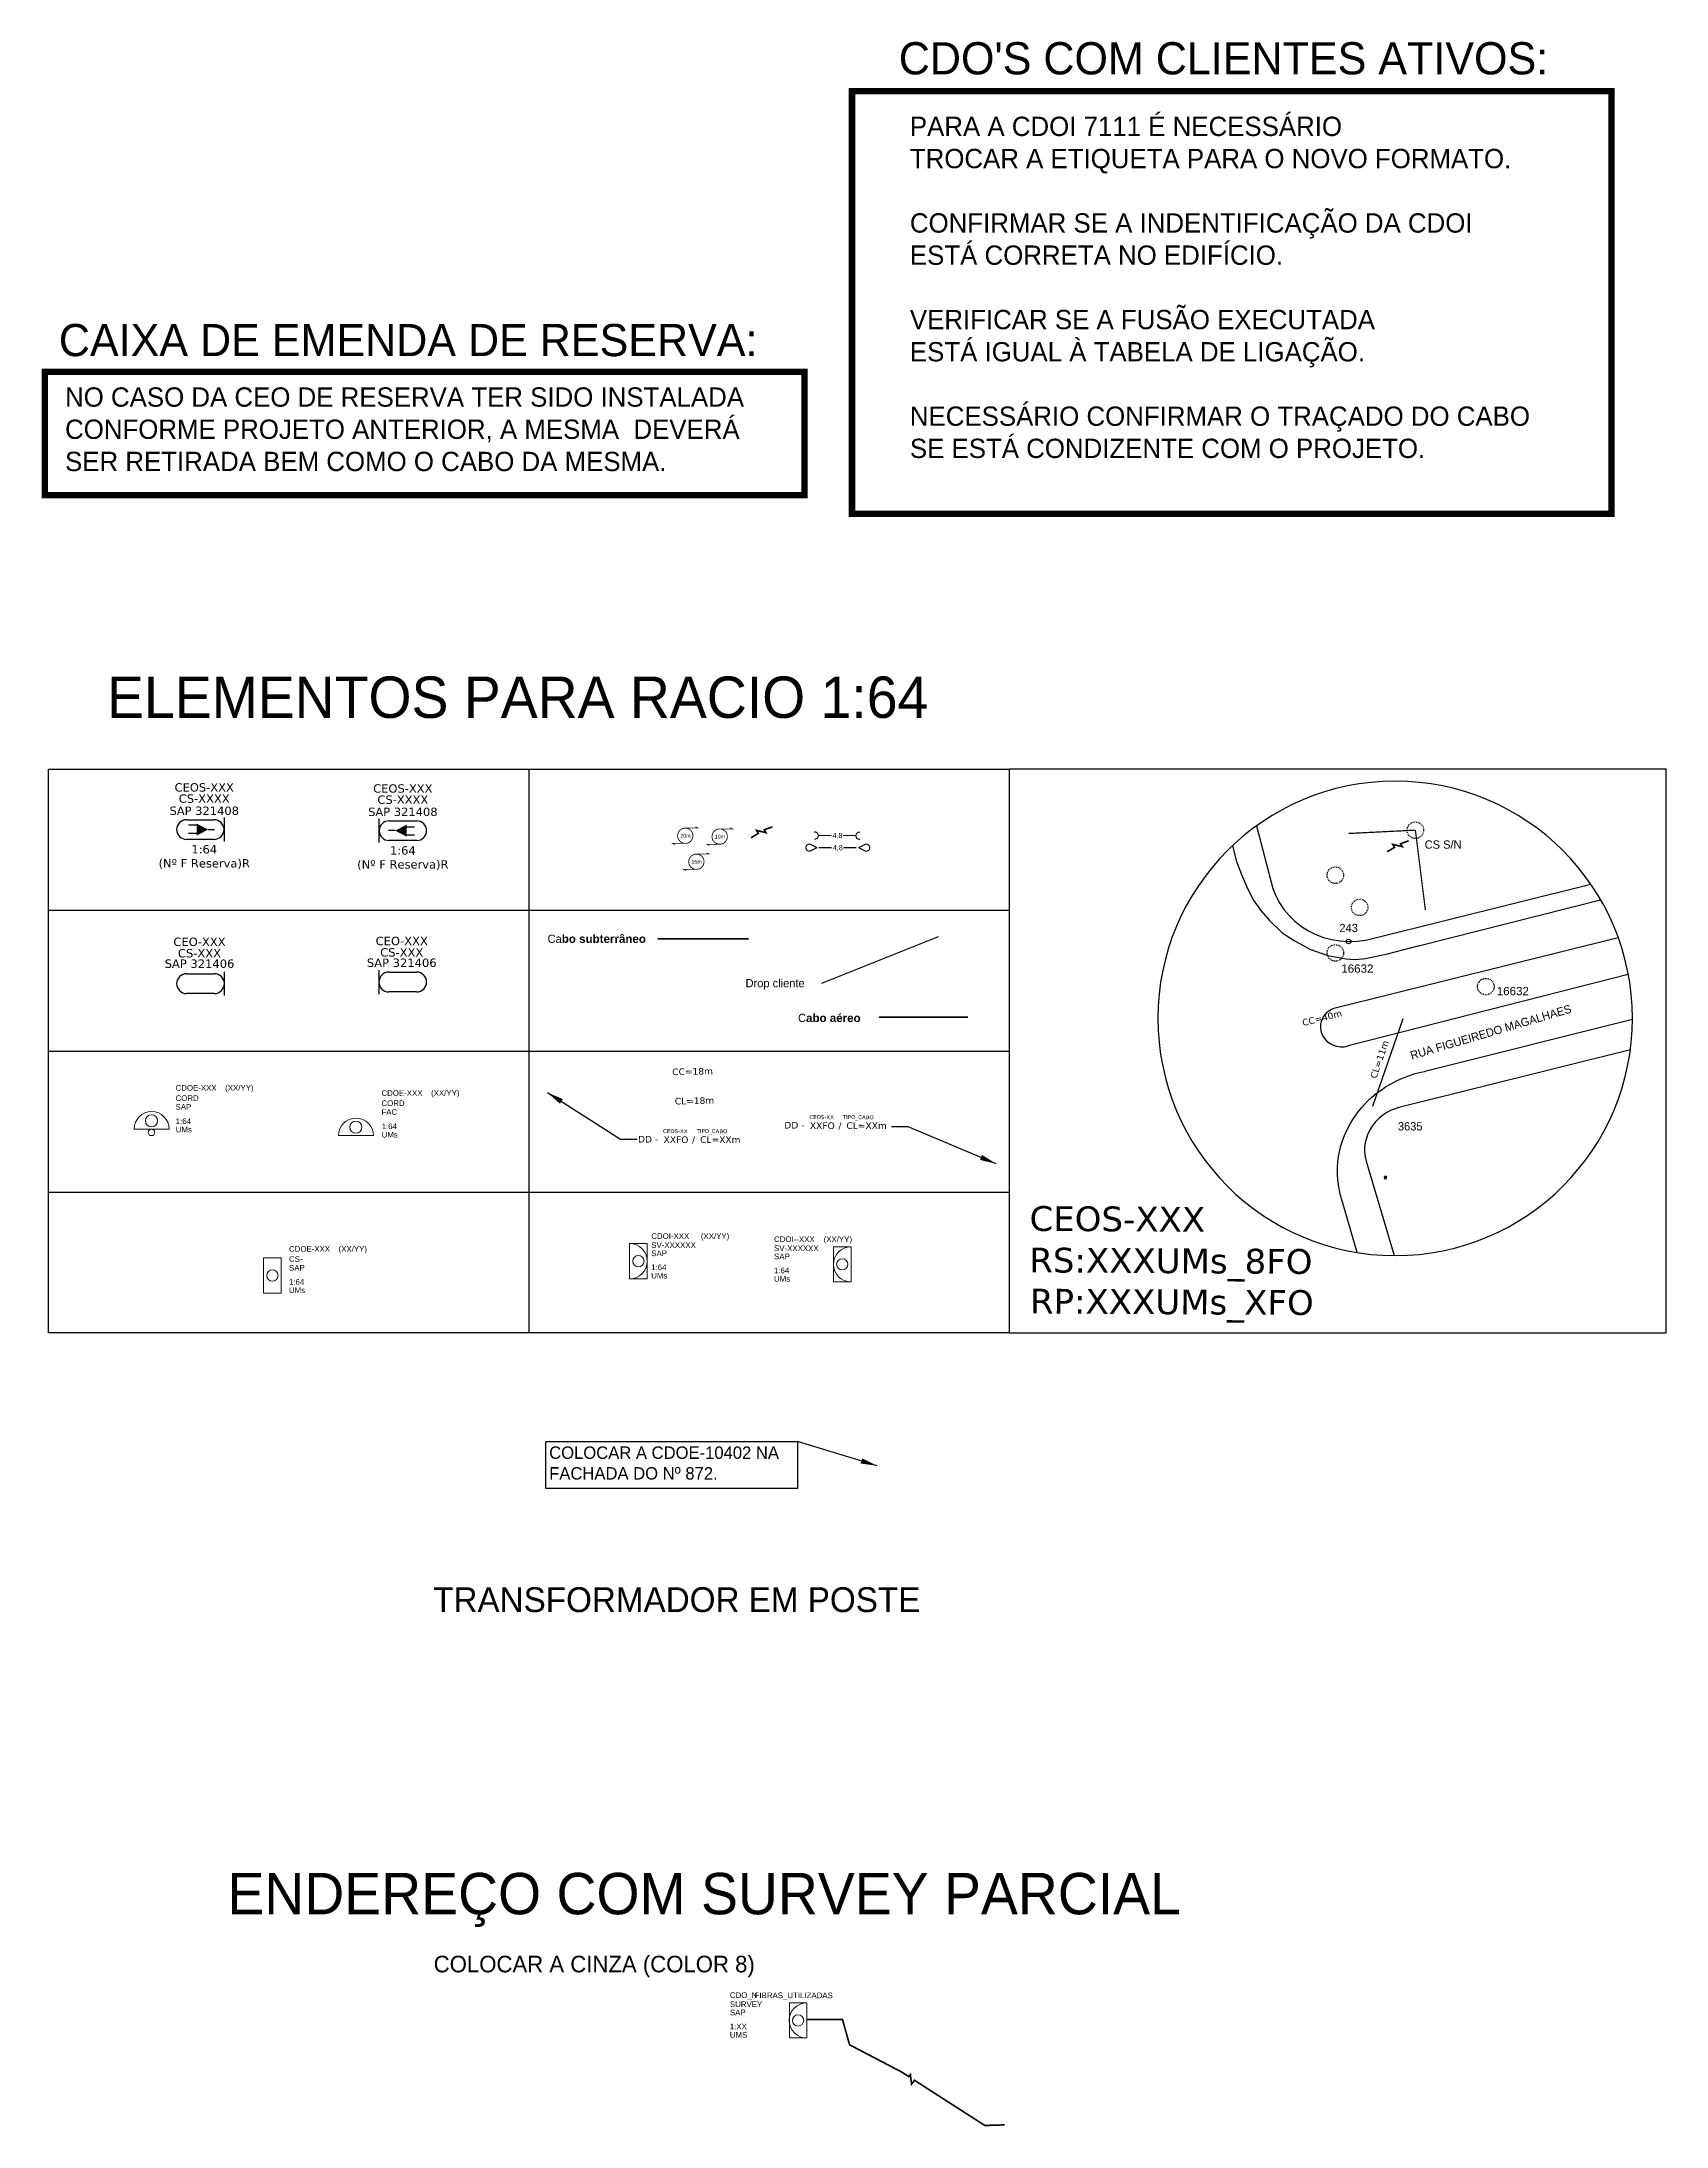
# Model space of a CAD drawing. Header units: metres. Extents: x -3001 to -785, y 7610 to 10181.
# Drawn here: x -3001.4 to -2805.1, y 7610.5 to 7862.3 of the extents above; entities that cross this region are included whole.
import ezdxf
from ezdxf.enums import TextEntityAlignment as Align

# ---------------------------------------------------------------- set-up
doc = ezdxf.new("R2010")
doc.units = ezdxf.units.M
doc.header["$LTSCALE"] = 0.001
doc.header["$PDMODE"] = 33
doc.header["$PDSIZE"] = 0.5
doc.linetypes.add('PHANTOM2', pattern=[1.25, 0.625, -0.125, 0.125, -0.125, 0.125, -0.125])
doc.layers.get('Defpoints').update_dxf_attribs({"color": 1})
for name, color, linetype in [('10.0-Cartográfico', 252, 'Continuous'), ('10.1-Caixas Subterrâneas', 5, 'Continuous'), ('10.2-Nº Policía', 7, 'Continuous'), ('10.3 - Caixas Subterrâneas', 5, 'Continuous'), ('10.3-Nome das Ruas', 252, 'Continuous'), ('20.4-CEOS', 1, 'Continuous'), ('20.5-CEO', 1, 'Continuous'), ('20.8-Legenda', 1, 'Continuous'), ('90.0-Infra-estruturas novas', 30, 'Continuous'), ('90.1-Celulização - CABO 1', 6, 'Continuous'), ('CAP a instalar', 1, 'Continuous'), ('CD a instalar', 1, 'Continuous'), ('Folga', 1, 'Continuous'), ('label_cabos', 7, 'Continuous'), ('Legenda', 1, 'Continuous'), ('Nós', 1, 'Continuous'), ('Subida Lateral', 5, 'Continuous')]:
    doc.layers.add(name, color=color, linetype=linetype)
for name, color, linetype, lineweight in [('10.1-Caixas Subt. @PROJ', 180, 'Continuous', 0), ('10.4-Postes', 1, 'Continuous', 0), ("20.0-LEGENDA DOS CDO'S", 1, 'Continuous', 0), ('20.1-CDO_INTERIOR', 1, 'Continuous', 0), ('20.2-CDO_POSTE', 1, 'Continuous', 5), ('20.3-CDO_SUBTERRÂNEA', 1, 'Continuous', 5), ('20.6-CORDOALHA_SUPORTE', 7, 'Continuous', 25)]:
    doc.layers.add(name, color=color, linetype=linetype, lineweight=lineweight)
for name, color, linetype, plot in [('10.6-Traçado Aéreo', 1, 'Continuous', False), ('DROP DE CLIENTE', 140, 'Continuous', False), ('EXTRA', 50, 'Continuous', False)]:
    doc.layers.add(name, color=color, linetype=linetype, plot=plot)
doc.layers.get('10.4-Postes').off()
doc.styles.add('ARIAL', font='arial.ttf')
doc.styles.add('siredit', font='verdana.ttf')
doc.linetypes.add('FENCELINE1', pattern='A,0.25,-0.1,[133,ltypeshp.shx,S=0.1,R=0,X=-0.1,Y=0],-0.1,1', length=1.45)
doc.dimstyles.new('CC', dxfattribs={"dimtxt": 0.8, "dimasz": 2, "dimexe": 0.18, "dimexo": 0.0625, "dimgap": 0.09, "dimtad": 0, "dimdec": 0, "dimrnd": 1, "dimzin": 0, "dimdsep": 46, "dimtxsty": 'siredit', "dimblk": 'NONE', "dimcen": 0, "dimse1": 1, "dimse2": 1, "dimsd1": 1, "dimsd2": 1, "dimclrt": 7, "dimadec": 0, "dimazin": 0, "dimtfac": 1, "dimtdec": 0, "dimtofl": 0, "dimtmove": 0, "dimatfit": 3, "dimfxl": 0, "dimtolj": 1, "dimtzin": 0, "dimarcsym": 0})
doc.dimstyles.new('CL', dxfattribs={"dimtxt": 0.8, "dimasz": 2, "dimexe": 0.18, "dimexo": 0.0625, "dimgap": 0.09, "dimtad": 0, "dimdec": 0, "dimrnd": 1, "dimzin": 0, "dimdsep": 46, "dimtxsty": 'siredit', "dimblk": 'NONE', "dimcen": 0, "dimse1": 1, "dimse2": 1, "dimsd1": 1, "dimsd2": 1, "dimclrt": 7, "dimadec": 0, "dimazin": 0, "dimtfac": 1, "dimtdec": 0, "dimtofl": 0, "dimtmove": 0, "dimatfit": 3, "dimfxl": 0, "dimtolj": 1, "dimtzin": 0, "dimarcsym": 0})

msp = doc.modelspace()

# ---------------------------------------------------------------- texts
at = {"color": 5, "attachment_point": 1}
for s, insert, char_height, width in [("CDO'S COM CLIENTES ATIVOS:", (-2897.86, 7862.25), 3.8894, 86.0853), ('PARA A CDOI 7111 É NECESSÁRIO\\PTROCAR A ETIQUETA PARA O NOVO FORMATO.\\P\\PCONFIRMAR SE A INDENTIFICAÇÃO DA CDOI\\PESTÁ CORRETA NO EDIFÍCIO. \\P\\PVERIFICAR SE A FUSÃO EXECUTADA\\PESTÁ IGUAL À TABELA DE LIGAÇÃO.\\P\\PNECESSÁRIO CONFIRMAR O TRAÇADO DO CABO \\PSE ESTÁ CONDIZENTE COM O PROJETO.', (-2896.52, 7853.25), 2.3336, 84.7477)]:
    msp.add_mtext(s, dxfattribs=dict(at, insert=insert, char_height=char_height, width=width))
at = {"color": 3, "width": 143.95, "attachment_point": 1}
for s, insert, char_height in [('CAIXA DE EMENDA DE RESERVA:', (-2999.32, 7828.21), 3.8894), ('NO CASO DA CEO DE RESERVA TER SIDO INSTALADA \\PCONFORME PROJETO ANTERIOR, A MESMA  DEVERÁ \\PSER RETIRADA BEM COMO O CABO DA MESMA.', (-2998.57, 7820.55), 2.3336)]:
    msp.add_mtext(s, dxfattribs=dict(at, insert=insert, char_height=char_height))
at = {"width": 185.0563, "attachment_point": 1}
for s, insert, char_height in [('ELEMENTOS PARA RACIO 1:64', (-2993.5, 7785.62), 5), ('TRANSFORMADOR EM POSTE', (-2954.1, 7675.6), 3), ('ENDEREÇO COM SURVEY PARCIAL', (-2978.96, 7641.09), 5)]:
    msp.add_mtext(s, dxfattribs=dict(at, insert=insert, char_height=char_height))
at = {"color": 0, "insert": (-2940.09, 7692.61), "char_height": 1.5, "width": 73.575, "attachment_point": 1}
msp.add_mtext('{\\C3;COLOCAR A CDOE-10402 NA \\PFACHADA DO Nº 872.}', dxfattribs=at)
at = {"color": 8, "insert": (-2954.04, 7631.08), "char_height": 2, "width": 185.0563, "attachment_point": 1}
msp.add_mtext('COLOCAR A CINZA (COLOR 8)', dxfattribs=at)
at = {"layer": '10.1-Caixas Subt. @PROJ'}
msp.add_text('CS S/N', height=1, dxfattribs=at).set_placement((-2834.34, 7764.82))
at = {"layer": '10.1-Caixas Subterrâneas', "style": 'ARIAL'}
for p in [(-2844.41, 7749.84), (-2825.63, 7747.12)]:
    msp.add_text('16632', height=1, dxfattribs=at).set_placement(p)
at = {"layer": '10.2-Nº Policía', "color": 7}
for s, p in [('243', (-2844.64, 7754.74)), ('3635', (-2837.57, 7730.78))]:
    msp.add_text(s, height=1, dxfattribs=at).set_placement(p)
at = {"layer": '10.3-Nome das Ruas'}
msp.add_text('RUA FIGUEIREDO MAGALHAES', height=1, rotation=16.4523, dxfattribs=at).set_placement((-2835.9, 7739.33))
at = {"layer": "20.0-LEGENDA DOS CDO'S", "color": 8, "style": 'ARIAL'}
for tag, p, s in [('SURVEY', (-2918.26, 7624.88), 'SV-XXXXXX'), ('CDO_N', (-2918.26, 7625.97), 'CDOIXXX'), ('SAP', (-2918.26, 7623.89), 'SAP'), ('1:XX', (-2918.27, 7622.2), '1:64'), ('UMS', (-2918.27, 7621.18), 'UMs')]:
    msp.add_attdef(tag, p, s, height=0.68, rotation=359.9724, dxfattribs=at)
msp.add_attdef('FIBRAS_UTILIZADAS', text='(XX/YY)', height=0.68, rotation=359.9724, dxfattribs=at).set_placement((-2910.55, 7625.96), align=Align.CENTER)
at = {"layer": '20.6-CORDOALHA_SUPORTE', "style": 'ARIAL'}
msp.add_text('4,8', height=0.626, dxfattribs=at).set_placement((-2905.27, 7766.41), align=Align.MIDDLE_CENTER)
at = {"layer": 'CD a instalar', "char_height": 1, "attachment_point": 1}
for s, insert, width in [('Ca{\\fArial|b1|i0|c0|p34;bo subterrâneo}', (-2940.28, 7754.44), 12.9949), ('C{\\fArial|b1|i0|c0|p34;abo aéreo}', (-2910.03, 7744.88), 9.3598)]:
    msp.add_mtext(s, dxfattribs=dict(at, insert=insert, width=width))
at = {"layer": 'DROP DE CLIENTE', "insert": (-2916.37, 7749.08), "char_height": 1, "width": 9.3598, "attachment_point": 1}
msp.add_mtext('Drop cliente', dxfattribs=at)
at = {"layer": 'Folga', "color": 1}
msp.add_text('20m', height=0.462, dxfattribs=at).set_placement((-2924.25, 7766.15))

# ---------------------------------------------------------------- blocks, each defined once
blk = doc.blocks.new('CORDOALHA')
at = {"layer": '20.6-CORDOALHA_SUPORTE', "const_width": 0.4}
for points in [[(-7.16, -0.05), (-9.54, 1.16, 1.175638), (-9.65, -1.27), (-7.16, -0.05)], [(7.28, -0.02), (9.76, -1.28, 1.175638), (9.67, 1.15), (7.28, -0.02)]]:
    blk.add_lwpolyline(points, format="xyb", dxfattribs=at)
for points in [[(-6.59, -0.05), (-2.09, -0.05)], [(2, -0.04), (6.5, -0.04)]]:
    blk.add_lwpolyline(points, dxfattribs=at)
at = {"layer": '20.6-CORDOALHA_SUPORTE', "style": 'ARIAL'}
blk.add_text('4,8', height=1.8, dxfattribs=at).set_placement((0.06, -0.04), align=Align.MIDDLE_CENTER)
blk = doc.blocks.new('A$C07E14978')
at = {"layer": 'Folga', "color": 1, "const_width": 0.137}
for points in [[(2.23, 0.28), (0.03, 0.28), (0.47, 0.06)], [(2.23, 2.92), (4.42, 2.92), (3.98, 3.13)]]:
    blk.add_lwpolyline(points, dxfattribs=at)
at = {"layer": 'Folga', "color": 1, "const_width": 0.146}
blk.add_lwpolyline([(2.23, 2.92, 1.000012), (2.23, 0.28, 0.999978)], format="xyb", close=True, dxfattribs=at)
at = {"layer": 'Folga', "color": 1}
blk.add_text('10m', height=0.659, dxfattribs=at).set_placement((1.38, 1.27))
blk = doc.blocks.new('CEO_CT_DRT')
at = {"layer": '20.5-CEO', "color": 0}
for p, q in [((-1.56, 1.26), (1.8, 1.26)), ((1.8, -1.13), (-1.56, -1.13))]:
    blk.add_line(p, q, dxfattribs=at)
blk.add_lwpolyline([(-2.75, 1.51), (-2.75, -1.38)], dxfattribs=at)
for centre, start, end in [((-1.56, 0.07), 90, 270), ((1.8, 0.07), 270, 90)]:
    blk.add_arc(centre, 1.2, start, end, dxfattribs=at)
at = {"layer": '20.5-CEO', "color": 7, "style": 'siredit'}
for tag, p in [('CEO_Nº', (0.12, 5.61)), ('LOCAL', (0.12, 4.23)), ('SAP', (0.12, 2.97)), ('FIBRAS_RESERVA', (0.12, -1.94))]:
    blk.add_attdef(tag, text='', height=1.01, dxfattribs=at).set_placement(p, align=Align.TOP_CENTER)
blk = doc.blocks.new('CEO_CT_ESQ')
at = {"layer": '20.5-CEO', "color": 0}
for p, q in [((-1.56, 1.24), (1.8, 1.24)), ((1.8, -1.15), (-1.56, -1.15))]:
    blk.add_line(p, q, dxfattribs=at)
blk.add_lwpolyline([(3, -1.4), (3, 1.49)], dxfattribs=at)
for centre, start, end in [((-1.56, 0.05), 90, 270), ((1.8, 0.05), 270, 90)]:
    blk.add_arc(centre, 1.2, start, end, dxfattribs=at)
at = {"layer": '20.5-CEO', "color": 7, "style": 'siredit'}
for tag, p in [('CEO_Nº', (0.12, 5.61)), ('LOCAL', (0.12, 4.23)), ('SAP', (0.12, 2.97)), ('FIBRAS_RESERVA', (0.12, -1.94))]:
    blk.add_attdef(tag, text='', height=1.01, dxfattribs=at).set_placement(p, align=Align.TOP_CENTER)
blk = doc.blocks.new('*D75')
at = {"layer": 'Defpoints', "color": 0}
for p in [(-2913.62, 7738.11), (-2931.88, 7735.78), (-2913.57, 7736.2)]:
    blk.add_point(p, dxfattribs=at)
at = {"layer": 'label_cabos', "color": 7, "insert": (-2922.77, 7737.9), "char_height": 0.8, "attachment_point": 5, "rotation": 1.3239, "style": 'siredit'}
blk.add_mtext('\\A1;CC=18m', dxfattribs=at)
blk = doc.blocks.new('_None')
blk = doc.blocks.new('*D76')
at = {"layer": 'Defpoints', "color": 0, "ltscale": 0.5}
for p in [(-2931.72, 7735.6), (-2913.42, 7736.02), (-2913.38, 7734.57)]:
    blk.add_point(p, dxfattribs=at)
at = {"layer": 'label_cabos', "color": 7, "ltscale": 0.5, "insert": (-2922.54, 7734.36), "char_height": 0.8, "attachment_point": 5, "rotation": 1.3239, "style": 'siredit'}
blk.add_mtext('\\A1;CL=18m', dxfattribs=at)
blk = doc.blocks.new('DV')
at = {"linetype": 'Continuous'}
blk.add_circle((0, 0), 0.00000275, dxfattribs=at)
blk = doc.blocks.new('MHMZ')
at = {"layer": '10.3 - Caixas Subterrâneas', "linetype": 'PHANTOM2'}
blk.add_circle((0, 0), 1, dxfattribs=at)
blk = doc.blocks.new('FNDM')
at = {"color": 0}
for p, q in [((0, 0.0000017), (-0.0000017, 0)), ((0.0000012, 0.0000012), (-0.0000012, 0.0000012)), ((-0.0000012, 0.0000012), (-0.0000012, -0.0000012)), ((0.0000017, 0), (0, 0.0000017)), ((0.0000012, -0.0000012), (0.0000012, 0.0000012)), ((-0.0000017, 0), (0, -0.0000017)), ((-0.0000012, -0.0000012), (0.0000012, -0.0000012)), ((0, -0.0000017), (0.0000017, 0))]:
    blk.add_line(p, q, dxfattribs=at)
blk = doc.blocks.new('A$C30E733EA')
at = {"layer": '20.8-Legenda', "color": 7, "style": 'siredit'}
for tag, p in [('CEOS-X', (8.45, 12.42)), ('RS:', (8.52, 7.4)), ('RP:', (8.52, 2.45))]:
    blk.add_attdef(tag, text='', height=2.99, rotation=359.69, dxfattribs=at).set_placement(p, align=Align.MIDDLE_CENTER)
blk = doc.blocks.new('*D77')
at = {"layer": 'Defpoints', "color": 0}
for p in [(-2826.96, 7748.16), (-2866.22, 7739.45), (-2865.93, 7738.33)]:
    blk.add_point(p, dxfattribs=at)
at = {"color": 7, "insert": (-2846.73, 7744.37), "char_height": 0.8, "attachment_point": 5, "rotation": 14.1599, "style": 'siredit'}
blk.add_mtext('\\A1;CC=40m', dxfattribs=at)
blk = doc.blocks.new('*D78')
at = {"layer": 'Defpoints', "color": 0}
for p in [(-2836.92, 7744.32), (-2841.61, 7734.04), (-2840.55, 7733.68)]:
    blk.add_point(p, dxfattribs=at)
at = {"color": 7, "insert": (-2839.79, 7739.36), "char_height": 0.8, "attachment_point": 5, "rotation": 71.1144, "style": 'siredit'}
blk.add_mtext('\\A1;CL=11m', dxfattribs=at)
blk = doc.blocks.new('CEOS_RP_CT_DRT')
at = {"layer": '20.4-CEOS', "color": 0}
for p, q in [((-4.54, 1.19), (-1.19, 1.19)), ((-1.19, -1.19), (-4.54, -1.19))]:
    blk.add_line(p, q, dxfattribs=at)
for points in [[(-5.73, -1.43), (-5.73, 1.44)], [(-3.79, 0), (-4.59, 0)], [(-2.47, 0.48), (-1.45, 0.48)], [(-2.47, -0.52), (-1.45, -0.52)]]:
    blk.add_lwpolyline(points, dxfattribs=at)
blk.add_lwpolyline([(-3.79, 0, 0, 1.47, 0), (-2.41, 0, 1.47, 1.47, 0)], format="xyseb", dxfattribs=at)
for centre, start, end in [((-4.54, 0), 90, 270), ((-1.19, 0), 270, 90)]:
    blk.add_arc(centre, 1.19, start, end, dxfattribs=at)
at = {"layer": '20.4-CEOS', "color": 7, "style": 'siredit'}
for tag, p in [('Nº_DA_CEOS', (-2.86, 5.6)), ('LOCAL', (-2.86, 4.24)), ('SAP', (-2.86, 2.78)), ('RACIO_SPLITAGEM', (-2.86, -1.88)), ('FIBRAS_SPLITTER', (-2.86, -3.58)), ('RESERVA_FINAIS', (-2.86, -6.39)), ('FIBRAS_TOP_C', (-2.86, -5.08))]:
    blk.add_attdef(tag, text='', height=1.01, dxfattribs=at).set_placement(p, align=Align.TOP_CENTER)
blk = doc.blocks.new('CEOS_RP_CT_ESQ')
at = {"layer": '20.4-CEOS', "color": 0}
for p, q in [((1.19, 1.19), (4.53, 1.19)), ((4.53, -1.19), (1.19, -1.19))]:
    blk.add_line(p, q, dxfattribs=at)
for points in [[(2.47, 0.52), (1.45, 0.52)], [(3.79, 0), (4.59, 0)], [(5.73, 1.44), (5.73, -1.43)], [(2.47, -0.47), (1.45, -0.47)]]:
    blk.add_lwpolyline(points, dxfattribs=at)
blk.add_lwpolyline([(3.79, 0, 0, 1.47, 0), (2.41, 0, 1.47, 1.47, 0)], format="xyseb", dxfattribs=at)
for centre, start, end in [((1.19, 0), 90, 270), ((4.53, 0), 270, 90)]:
    blk.add_arc(centre, 1.19, start, end, dxfattribs=at)
at = {"layer": '20.4-CEOS', "color": 7, "style": 'siredit'}
for tag, p in [('Nº_DA_CEOS', (3.33, 5.6)), ('LOCAL', (3.33, 4.24)), ('SAP', (3.33, 2.78)), ('RACIO_SPLITAGEM', (3.33, -1.88)), ('FIBRAS_SPLITTER', (3.33, -3.58)), ('RESERVA_FINAIS', (3.33, -6.39)), ('FIBRAS_TOP_C', (3.33, -5.08))]:
    blk.add_attdef(tag, text='', height=1.01, dxfattribs=at).set_placement(p, align=Align.TOP_CENTER)
blk = doc.blocks.new('CDOE_CT_CS_DESENHO')
at = {"layer": '20.1-CDO_INTERIOR', "color": 0, "lineweight": 18}
blk.add_lwpolyline([(1.06, -2.12), (1.06, 2.13), (-1.06, 2.13), (-1.06, -2.12)], close=True, dxfattribs=at)
blk.add_circle((0, 0), 0.68, dxfattribs=at)
blk = doc.blocks.new('CDOE_CT_POST_DESENHO')
at = {"color": 0}
blk.add_line((2.14, 0.39), (-2.11, 0.39), dxfattribs=at)
for centre, radius in [((0.01, 1.4), 0.733), ((0.01, 0), 0.393)]:
    blk.add_circle(centre, radius, dxfattribs=at)
blk.add_arc((0.01, 0.39), 2.12, 0, 180, dxfattribs=at)
blk = doc.blocks.new('CDOE_CT_FAC_DESENHO')
at = {"color": 0}
blk.add_line((2.12, 0), (-2.12, 0), dxfattribs=at)
blk.add_circle((0, 1.01), 0.733, dxfattribs=at)
blk.add_arc((0, 0), 2.12, 0, 180, dxfattribs=at)
blk = doc.blocks.new('CDOE_CT_CS')
at = {"layer": "20.0-LEGENDA DOS CDO'S", "color": 0, "style": 'ARIAL'}
for tag, p in [('CDO_N', (0.21, 5.21)), ('SAP', (0.21, 2.93)), ('CAIXA_SUBTERRANEA', (0.21, 3.99)), ('1:XX', (0.2, 1.23)), ('UMS', (0.2, 0.22))]:
    blk.add_attdef(tag, p, '', height=0.68, rotation=359.9724, dxfattribs=at)
blk.add_attdef('FIBRAS_UTILIZADAS', text='', height=0.68, rotation=359.9724, dxfattribs=at).set_placement((7.92, 5.21), align=Align.CENTER)
blk = doc.blocks.new('CDOI_CT_DRT')
at = {"layer": '20.1-CDO_INTERIOR', "color": 0, "lineweight": 18}
blk.add_lwpolyline([(2.13, -2.13), (2.13, 2.12), (0, 2.12), (0, -2.13)], close=True, dxfattribs=at)
blk.add_circle((1.06, 0), 0.68, dxfattribs=at)
blk.add_arc((0, 0), 2.13, 269.9724, 89.9724, dxfattribs=at)
at = {"layer": "20.0-LEGENDA DOS CDO'S", "color": 0, "style": 'ARIAL'}
for tag, p in [('CDO_N', (2.61, 2.69)), ('SAP', (2.61, 0.61)), ('SURVEY', (2.61, 1.6)), ('1:XX', (2.6, -1.08)), ('UMS', (2.6, -2.09))]:
    blk.add_attdef(tag, p, '', height=0.68, rotation=359.9724, dxfattribs=at)
blk.add_attdef('FIBRAS_UTILIZADAS', text='', height=0.68, rotation=359.9724, dxfattribs=at).set_placement((10.32, 2.69), align=Align.CENTER)
blk = doc.blocks.new('CDOI_CT_ESQ')
at = {"layer": '20.1-CDO_INTERIOR', "color": 0, "lineweight": 18}
blk.add_lwpolyline([(-2.12, -2.13), (-2.12, 2.12), (0, 2.12), (0.01, -2.13)], close=True, dxfattribs=at)
blk.add_circle((-1.06, 0), 0.68, dxfattribs=at)
blk.add_arc((0.01, 0), 2.13, 90.0276, 270.0276, dxfattribs=at)
at = {"layer": "20.0-LEGENDA DOS CDO'S", "color": 0, "style": 'ARIAL'}
for tag, p in [('CDO_N', (-9.3, 2.69)), ('SAP', (-9.3, 0.61)), ('SURVEY', (-9.3, 1.6)), ('1:XX', (-9.31, -1.08)), ('UMS', (-9.31, -2.09))]:
    blk.add_attdef(tag, p, '', height=0.68, rotation=359.9724, dxfattribs=at)
blk.add_attdef('FIBRAS_UTILIZADAS', text='', height=0.68, rotation=359.9724, dxfattribs=at).set_placement((-1.59, 2.69), align=Align.CENTER)
blk = doc.blocks.new('CDOE_CT_POSTE')
at = {"layer": "20.0-LEGENDA DOS CDO'S", "color": 0, "style": 'ARIAL'}
for tag, p in [('CDO_N', (0.12, 5.25)), ('CORDOALHA', (0.12, 4.02)), ('SAP', (0.12, 2.96)), ('1:XX', (0.14, 1.23)), ('UMS', (0.14, 0.22))]:
    blk.add_attdef(tag, p, '', height=0.68, rotation=0.118, dxfattribs=at)
blk.add_attdef('FIBRAS_UTILIZADAS', text='', height=0.68, rotation=0.118, dxfattribs=at).set_placement((7.83, 5.26), align=Align.CENTER)
blk = doc.blocks.new('MHMX')
at = {"layer": '10.3 - Caixas Subterrâneas', "linetype": 'PHANTOM2'}
blk.add_circle((0, 0), 1, dxfattribs=at)
blk = doc.blocks.new('A$C641C6A9C')
at = {"layer": 'Folga', "color": 1, "const_width": 0.0963}
for points in [[(1.56, 0.2), (0.02, 0.2), (0.33, 0.04)], [(1.56, 2.05), (3.1, 2.05), (2.79, 2.2)]]:
    blk.add_lwpolyline(points, dxfattribs=at)
at = {"layer": 'Folga', "color": 1, "const_width": 0.103}
blk.add_lwpolyline([(1.56, 2.05, 1.000012), (1.56, 0.2, 0.999978)], format="xyb", close=True, dxfattribs=at)
at = {"layer": 'Folga', "color": 1}
blk.add_text('15m', height=0.462, dxfattribs=at).set_placement((0.97, 0.89))
blk = doc.blocks.new('LEGENDA DOS CABOS')
at = {"layer": 'EXTRA', "color": 0, "style": 'siredit'}
for tag, p in [('ID', (4.6, 0.97)), ('XX', (9.03, 0.97))]:
    blk.add_attdef(tag, text='', height=0.48, rotation=359.69, dxfattribs=at).set_placement(p, align=Align.MIDDLE_CENTER)
at = {"layer": 'Legenda', "color": 0, "style": 'siredit'}
for tag, p in [('TIPO_CABO', (1.31, 0)), ('CABO', (4.69, -0.05)), ('/', (6.81, -0.05)), ('METROS', (10.03, -0.05))]:
    blk.add_attdef(tag, text='', height=0.8, rotation=359.69, dxfattribs=at).set_placement(p, align=Align.MIDDLE_CENTER)

# ---------------------------------------------------------------- dimensions: what is measured, and where the dimension line sits
for p1, p2, distance, dimstyle, override, picture, middle in [((-2826.96, 7748.16), (-2865.93, 7738.33), -1.15, 'CC', {"dimpost": 'CC=<>m'}, '*D77', (-2846.73, 7744.37)), ((-2836.92, 7744.32), (-2840.55, 7733.68), -1.11, 'CL', {"dimpost": 'CL=<>m'}, '*D78', (-2839.79, 7739.36))]:
    dim = msp.add_aligned_dim(p1=p1, p2=p2, distance=distance, dimstyle=dimstyle, override=override)
    dim.commit()
    dim.dimension.update_dxf_attribs({"geometry": picture, "text_midpoint": middle})
at = {"layer": 'label_cabos', "color": 0}
dim = msp.add_aligned_dim(p1=(-2931.88, 7735.78), p2=(-2913.57, 7736.2), distance=1.91, dimstyle='CC', override={"dimpost": 'CC=<>m'}, dxfattribs=at)
dim.commit()
dim.dimension.update_dxf_attribs({"geometry": '*D75', "text_midpoint": (-2922.77, 7737.9)})
at = {"layer": 'label_cabos', "color": 0, "ltscale": 0.5}
dim = msp.add_aligned_dim(p1=(-2931.72, 7735.6), p2=(-2913.42, 7736.02), distance=-1.45, dimstyle='CL', override={"dimpost": 'CL=<>m'}, dxfattribs=at)
dim.commit()
dim.dimension.update_dxf_attribs({"geometry": '*D76', "text_midpoint": (-2922.54, 7734.36)})

# ---------------------------------------------------------------- linework, layer by layer
for p, q in [((-2942.55, 7774.41), (-2942.55, 7706.32)), ((-3000.58, 7757.39), (-2884.52, 7757.39)), ((-3000.58, 7740.37), (-2884.52, 7740.37)), ((-3000.58, 7723.34), (-2884.52, 7723.34))]:
    msp.add_line(p, q)
at = {"color": 5, "const_width": 0.778}
msp.add_lwpolyline([(-2903.51, 7856.33), (-2811.77, 7856.33), (-2811.77, 7805.26), (-2903.51, 7805.26)], close=True, dxfattribs=at)
at = {"color": 3, "const_width": 0.778}
msp.add_lwpolyline([(-3001, 7822.42), (-2909.26, 7822.42), (-2909.26, 7807.53), (-3001, 7807.53)], close=True, dxfattribs=at)
msp.add_lwpolyline([(-3000.58, 7774.41), (-2884.52, 7774.41), (-2884.52, 7706.32), (-3000.58, 7706.32)], close=True)
msp.add_lwpolyline([(-2884.52, 7706.32), (-2805.15, 7706.32), (-2805.15, 7774.41), (-2884.52, 7774.41)])
msp.add_lwpolyline([(-2837.9, 7772.98, 1), (-2837.9, 7715.66, 1)], format="xyb", close=True)
at = {"color": 3}
msp.add_lwpolyline([(-2940.49, 7693.19), (-2910.11, 7693.19), (-2910.11, 7687.51), (-2940.49, 7687.51)], close=True, dxfattribs=at)
at = {"layer": '10.0-Cartográfico'}
for points in [[(-2854.65, 7767.58), (-2852.68, 7760.02), (-2852.33, 7759.13), (-2851.88, 7758.28), (-2851.34, 7757.48), (-2850.72, 7756.73), (-2850.01, 7756.05), (-2849.22, 7755.44), (-2848.38, 7754.91), (-2847.49, 7754.47), (-2846.54, 7754.11), (-2845.56, 7753.85), (-2844.55, 7753.69), (-2843.53, 7753.61)], [(-2857.56, 7765.18), (-2857.05, 7763.26), (-2856.48, 7761.69), (-2855.87, 7760.28), (-2855.07, 7758.63), (-2854.13, 7757.36), (-2853.1, 7756.13), (-2851.56, 7754.65), (-2850.12, 7753.72), (-2848.22, 7752.68), (-2846.05, 7751.93), (-2843.83, 7751.52), (-2842.68, 7751.45), (-2841.48, 7751.55), (-2838.81, 7752.13), (-2835.11, 7753.08), (-2835.08, 7753.09), (-2813.08, 7758.64)], [(-2843.53, 7753.61), (-2842.51, 7753.65), (-2841.5, 7753.78), (-2840.82, 7753.92), (-2814.26, 7760.52)], [(-2810.95, 7754.06), (-2845.31, 7745.53), (-2845.6, 7745.4), (-2845.79, 7745.29), (-2846.14, 7745.03), (-2846.44, 7744.71), (-2846.58, 7744.5), (-2846.73, 7744.24), (-2846.83, 7743.95), (-2846.91, 7743.63), (-2846.92, 7743.46), (-2846.92, 7743.12)], [(-2846.92, 7743.12), (-2846.89, 7742.87), (-2846.84, 7742.67), (-2846.77, 7742.47), (-2846.66, 7742.24), (-2846.53, 7742.02), (-2846.37, 7741.81), (-2846.22, 7741.65), (-2845.88, 7741.37), (-2845.66, 7741.23), (-2845.49, 7741.15), (-2845.34, 7741.08), (-2845.03, 7740.98), (-2844.68, 7740.91), (-2844.49, 7740.9), (-2844.08, 7740.9), (-2843.86, 7740.93), (-2843.6, 7740.99), (-2843.26, 7741.11), (-2809.74, 7749.66)], [(-2844.87, 7725.48), (-2844.86, 7726.34), (-2844.81, 7727), (-2844.73, 7727.64), (-2844.69, 7727.85), (-2844.45, 7728.91), (-2844.25, 7729.54), (-2844.02, 7730.16), (-2843.85, 7730.55), (-2843.57, 7731.14), (-2843.25, 7731.72), (-2843.02, 7732.11), (-2842.38, 7733.02), (-2841.96, 7733.53), (-2841.66, 7733.87), (-2841.19, 7734.35), (-2840.7, 7734.81), (-2840.18, 7735.25), (-2839.44, 7735.79), (-2839.06, 7736.04), (-2838.47, 7736.39), (-2837.66, 7736.82), (-2837.03, 7737.1), (-2836.6, 7737.28), (-2836.16, 7737.44), (-2835.5, 7737.65), (-2834.82, 7737.83), (-2834.36, 7737.92), (-2834.15, 7737.97), (-2809.24, 7744.22)], [(-2809.49, 7740.53), (-2837.44, 7733.56), (-2837.8, 7733.45), (-2838.37, 7733.23), (-2838.89, 7732.95), (-2839.4, 7732.62), (-2839.85, 7732.25), (-2840.27, 7731.83), (-2840.62, 7731.39), (-2840.94, 7730.9), (-2841.19, 7730.39), (-2841.38, 7729.86), (-2841.52, 7729.31), (-2841.59, 7728.75), (-2841.6, 7728.18), (-2841.54, 7727.62), (-2841.42, 7727.07), (-2838.04, 7715.66)], [(-2842.49, 7716.03), (-2844.31, 7722.28), (-2844.5, 7722.91), (-2844.6, 7723.33), (-2844.72, 7723.97), (-2844.83, 7724.83), (-2844.87, 7725.48)]]:
    msp.add_lwpolyline(points, dxfattribs=at)
at = {"layer": '10.6-Traçado Aéreo'}
msp.add_lwpolyline([(-2840.59, 7733.71), (-2836.92, 7744.32)], dxfattribs=at)
at = {"layer": '20.1-CDO_INTERIOR', "color": 8, "lineweight": 18}
msp.add_lwpolyline([(-2911.08, 7621.15), (-2911.08, 7625.4), (-2908.96, 7625.4), (-2908.96, 7621.15)], close=True, dxfattribs=at)
msp.add_circle((-2910.02, 7623.27), 0.68, dxfattribs=at)
msp.add_arc((-2908.96, 7623.27), 2.13, 90.0276, 270.0276, dxfattribs=at)
at = {"layer": '20.6-CORDOALHA_SUPORTE', "const_width": 0.139}
for points in [[(-2908.1, 7766.83, -1.175638), (-2908.07, 7765.98)], [(-2902.52, 7766.81, 1.175638), (-2902.56, 7765.96)]]:
    msp.add_lwpolyline(points, format="xyb", dxfattribs=at)
for points in [[(-2907.59, 7766.41), (-2906.02, 7766.41)], [(-2904.6, 7766.41), (-2903.04, 7766.41)]]:
    msp.add_lwpolyline(points, dxfattribs=at)
at = {"layer": '90.0-Infra-estruturas novas', "const_width": 0.15}
for points in [[(-2835.46, 7767.06), (-2843.51, 7766.66)], [(-2834.25, 7757.41), (-2835.46, 7767.06)]]:
    msp.add_lwpolyline(points, dxfattribs=at)
at = {"layer": 'CAP a instalar', "linetype": 'FENCELINE1', "ltscale": 30, "const_width": 0.2}
msp.add_lwpolyline([(-2900.26, 7744.45), (-2889.52, 7744.45)], dxfattribs=at)
at = {"layer": 'CAP a instalar', "color": 8, "linetype": 'FENCELINE1', "ltscale": 30, "const_width": 0.2}
for points in [[(-2897.54, 7617.05), (-2903.8, 7620.32), (-2904.67, 7623.4), (-2908.96, 7623.4)], [(-2885.08, 7610.65), (-2887.47, 7610.58), (-2895.11, 7615.49)]]:
    msp.add_lwpolyline(points, dxfattribs=at)
at = {"layer": 'CD a instalar', "linetype": 'ByBlock', "const_width": 0.2}
msp.add_lwpolyline([(-2926.99, 7753.93), (-2915.98, 7753.93)], dxfattribs=at)
at = {"layer": 'DROP DE CLIENTE'}
msp.add_line((-2907.15, 7748.59), (-2893.07, 7754.21), dxfattribs=at)
at = {"layer": 'Folga', "color": 1, "const_width": 0.103}
msp.add_lwpolyline([(-2923.65, 7767.31, 1.000012), (-2923.65, 7765.46, 0.999978)], format="xyb", close=True, dxfattribs=at)
at = {"layer": 'Folga', "color": 1, "const_width": 0.0963}
for points in [[(-2923.65, 7767.31), (-2922.11, 7767.31), (-2922.42, 7767.46)], [(-2923.65, 7765.46), (-2925.19, 7765.46), (-2924.89, 7765.31)]]:
    msp.add_lwpolyline(points, dxfattribs=at)
at = {"layer": 'Subida Lateral', "color": 5, "const_width": 0.2}
for points in [[(-2913.12, 7767.46), (-2914.11, 7767.11), (-2913.9, 7766.76), (-2915.04, 7767.03), (-2914.83, 7766.68), (-2915.71, 7766.13)], [(-2836.27, 7765.77), (-2837.25, 7765.42), (-2837.04, 7765.07), (-2838.18, 7765.34), (-2837.97, 7764.99), (-2838.86, 7764.44)]]:
    msp.add_lwpolyline(points, dxfattribs=at)
at = {"layer": 'Subida Lateral', "color": 8, "const_width": 0.2}
msp.add_lwpolyline([(-2895.11, 7615.49), (-2895.96, 7616.04), (-2896.32, 7615.57), (-2896.46, 7616.73), (-2896.66, 7616.49), (-2897.54, 7617.05)], dxfattribs=at)

# ---------------------------------------------------------------- block references
at = {"layer": '10.0-Cartográfico', "xscale": 100000, "yscale": 100000, "zscale": 100000}
msp.add_blockref('DV', (-2843.53, 7753.61), dxfattribs=at)
at = {"layer": '10.1-Caixas Subt. @PROJ', "rotation": 335.636485716616}
msp.add_blockref('MHMZ', (-2835.46, 7767.06), dxfattribs=at)
at = {"layer": '10.1-Caixas Subterrâneas'}
for name, p in [('MHMZ', (-2845.13, 7761.62)), ('MHMX', (-2842.19, 7757.73)), ('MHMZ', (-2845.13, 7752.23)), ('MHMZ', (-2826.95, 7748.16))]:
    msp.add_blockref(name, p, dxfattribs=at)
at = {"layer": '10.4-Postes', "color": 1}
msp.add_blockref('CDOI_CT_ESQ', (-2903.63, 7714.61), dxfattribs=at).add_auto_attribs({'CDO_N': 'CDOI--XXX', 'FIBRAS_UTILIZADAS': '(XX/YY)', 'SURVEY': 'SV-XXXXXX', 'SAP': 'SAP', '1:XX': '1:64', 'UMS': 'UMs'})
at = {"layer": "20.0-LEGENDA DOS CDO'S"}
for name, p, values in [('CDOE_CT_POSTE', (-2985.34, 7730.33), {'CDO_N': 'CDOE-XXX', 'CORDOALHA': 'CORD', 'SAP': 'SAP', '1:XX': '1:64', 'UMS': 'UMs', 'FIBRAS_UTILIZADAS': '(XX/YY)'}), ('CDOE_CT_POSTE', (-2960.47, 7729.71), {'CDO_N': 'CDOE-XXX', 'CORDOALHA': 'CORD', 'SAP': 'FAC', '1:XX': '1:64', 'UMS': 'UMs', 'FIBRAS_UTILIZADAS': '(XX/YY)'}), ('CDOE_CT_CS', (-2971.73, 7710.92), {'CDO_N': 'CDOE-XXX', 'FIBRAS_UTILIZADAS': '(XX/YY)', 'CAIXA_SUBTERRANEA': 'CS-', 'SAP': 'SAP', '1:XX': '1:64', 'UMS': 'UMs'})]:
    msp.add_blockref(name, p, dxfattribs=at).add_auto_attribs(values)
at = {"layer": '20.1-CDO_INTERIOR'}
msp.add_blockref('CDOI_CT_DRT', (-2930.37, 7714.99), dxfattribs=at).add_auto_attribs({'CDO_N': 'CDOI-XXX', 'FIBRAS_UTILIZADAS': '(XX/YY)', 'SURVEY': 'SV-XXXXXX', 'SAP': 'SAP', '1:XX': '1:64', 'UMS': 'UMs'})
at = {"layer": '20.2-CDO_POSTE'}
for name, p in [('CDOE_CT_POST_DESENHO', (-2988.13, 7730.55)), ('CDOE_CT_FAC_DESENHO', (-2963.44, 7730.16))]:
    msp.add_blockref(name, p, dxfattribs=at)
at = {"layer": '20.3-CDO_SUBTERRÂNEA'}
msp.add_blockref('CDOE_CT_CS_DESENHO', (-2973.52, 7713.26), dxfattribs=at)
at = {"layer": '20.4-CEOS'}
ref = msp.add_blockref('CEOS_RP_CT_ESQ', (-2985.09, 7767.13), dxfattribs=at)
ref.add_attrib('Nº_DA_CEOS', 'CEOS-XXX', dxfattribs={"color": 7, "height": 1.01, "style": 'siredit'}).set_placement((-2981.76, 7772.73), align=Align.TOP_CENTER)
ref.add_attrib('LOCAL', 'CS-XXXX', dxfattribs={"color": 7, "height": 1.01, "style": 'siredit'}).set_placement((-2981.76, 7771.38), align=Align.TOP_CENTER)
ref.add_attrib('SAP', 'SAP 321408', dxfattribs={"color": 7, "height": 1.01, "style": 'siredit'}).set_placement((-2981.76, 7769.91), align=Align.TOP_CENTER)
ref.add_attrib('RACIO_SPLITAGEM', '1:64', dxfattribs={"color": 7, "height": 1.01, "style": 'siredit'}).set_placement((-2981.76, 7765.25), align=Align.TOP_CENTER)
ref.add_attrib('FIBRAS_SPLITTER', '(Nº F Reserva)R', dxfattribs={"color": 7, "height": 1.0097, "style": 'siredit'}).set_placement((-2981.76, 7763.56), align=Align.TOP_CENTER)
ref = msp.add_blockref('CEOS_RP_CT_DRT', (-2954.9, 7767), dxfattribs=at)
ref.add_attrib('Nº_DA_CEOS', 'CEOS-XXX', dxfattribs={"color": 7, "height": 1.01, "style": 'siredit'}).set_placement((-2957.77, 7772.6), align=Align.TOP_CENTER)
ref.add_attrib('LOCAL', 'CS-XXXX', dxfattribs={"color": 7, "height": 1.01, "style": 'siredit'}).set_placement((-2957.77, 7771.25), align=Align.TOP_CENTER)
ref.add_attrib('SAP', 'SAP 321408', dxfattribs={"color": 7, "height": 1.01, "style": 'siredit'}).set_placement((-2957.77, 7769.78), align=Align.TOP_CENTER)
ref.add_attrib('RACIO_SPLITAGEM', '1:64', dxfattribs={"color": 7, "height": 1.01, "style": 'siredit'}).set_placement((-2957.77, 7765.12), align=Align.TOP_CENTER)
ref.add_attrib('FIBRAS_SPLITTER', '(Nº F Reserva)R', dxfattribs={"color": 7, "height": 1.0097, "style": 'siredit'}).set_placement((-2957.77, 7763.43), align=Align.TOP_CENTER)
at = {"layer": '20.5-CEO'}
ref = msp.add_blockref('CEO_CT_ESQ', (-2982.33, 7748.47), dxfattribs=at)
ref.add_attrib('CEO_Nº', 'CEO-XXX', dxfattribs={"color": 7, "height": 1.014, "style": 'siredit'}).set_placement((-2982.33, 7754.08), align=Align.TOP_CENTER)
ref.add_attrib('LOCAL', 'CS-XXX', dxfattribs={"color": 7, "height": 1.014, "style": 'siredit'}).set_placement((-2982.33, 7752.7), align=Align.TOP_CENTER)
ref.add_attrib('SAP', 'SAP 321406', dxfattribs={"color": 7, "height": 1.014, "style": 'siredit'}).set_placement((-2982.33, 7751.44), align=Align.TOP_CENTER)
ref = msp.add_blockref('CEO_CT_DRT', (-2957.9, 7748.64), dxfattribs=at)
ref.add_attrib('CEO_Nº', 'CEO-XXX', dxfattribs={"color": 7, "height": 1.014, "style": 'siredit'}).set_placement((-2957.9, 7754.18), align=Align.TOP_CENTER)
ref.add_attrib('LOCAL', 'CS-XXX', dxfattribs={"color": 7, "height": 1.014, "style": 'siredit'}).set_placement((-2957.9, 7752.8), align=Align.TOP_CENTER)
ref.add_attrib('SAP', 'SAP 321406', dxfattribs={"color": 7, "height": 1.014, "style": 'siredit'}).set_placement((-2957.9, 7751.55), align=Align.TOP_CENTER)
at = {"layer": '20.6-CORDOALHA_SUPORTE', "xscale": 0.3479096367955208, "yscale": 0.3479096367955208, "zscale": 0.3479096367955208}
msp.add_blockref('CORDOALHA', (-2905.25, 7764.96), dxfattribs=at)
at = {"layer": '90.1-Celulização - CABO 1'}
ref = msp.add_blockref('A$C30E733EA', (-2892.31, 7709.23), dxfattribs=at)
ref.add_attrib('CEOS-X', 'CEOS-XXX', dxfattribs={"layer": '20.8-Legenda', "color": 0, "height": 2.992, "rotation": 359.69, "style": 'siredit'}).set_placement((-2882.06, 7721.65), align=Align.TOP_LEFT)
ref.add_attrib('RS:', 'RS:XXXUMs_8FO', dxfattribs={"layer": '20.8-Legenda', "color": 0, "height": 2.992, "rotation": 359.69, "style": 'siredit'}).set_placement((-2882.09, 7716.63), align=Align.TOP_LEFT)
ref.add_attrib('RP:', 'RP:XXXUMs_XFO', dxfattribs={"layer": '20.8-Legenda', "color": 0, "height": 2.992, "rotation": 359.69, "style": 'siredit'}).set_placement((-2882.01, 7711.67), align=Align.TOP_LEFT)
at = {"layer": 'Folga', "xscale": 0.7017463766387664, "yscale": 0.7017463766387664, "zscale": 0.7017463766387664}
msp.add_blockref('A$C07E14978', (-2921.06, 7765.16), dxfattribs=at)
at = {"layer": 'label_cabos'}
msp.add_blockref('A$C641C6A9C', (-2923.87, 7762.12), dxfattribs=at)
at = {"layer": 'label_cabos', "color": 0}
ref = msp.add_blockref('LEGENDA DOS CABOS', (-2911.78, 7731.42), dxfattribs=at)
ref.add_attrib('ID', 'CEOS-XX', dxfattribs={"layer": 'EXTRA', "color": 0, "height": 0.48, "rotation": 359.69, "style": 'siredit'}).set_placement((-2907.18, 7732.39), align=Align.MIDDLE_CENTER)
ref.add_attrib('CABO', 'XXFO', dxfattribs={"layer": '20.8-Legenda', "color": 0, "height": 0.8, "rotation": 359.69, "style": 'siredit'}).set_placement((-2907.1, 7731.36), align=Align.MIDDLE_CENTER)
ref.add_attrib('METROS', 'CL=XXm', dxfattribs={"layer": '20.8-Legenda', "color": 0, "height": 0.8, "rotation": 359.69, "style": 'siredit'}).set_placement((-2901.75, 7731.36), align=Align.MIDDLE_CENTER)
ref.add_attrib('XX', 'TIPO_CABO', dxfattribs={"layer": 'EXTRA', "color": 0, "height": 0.48, "rotation": 359.69, "style": 'siredit'}).set_placement((-2902.75, 7732.39), align=Align.MIDDLE_CENTER)
ref.add_attrib('/', '/', dxfattribs={"layer": '20.8-Legenda', "color": 0, "height": 0.8, "rotation": 359.69, "style": 'siredit'}).set_placement((-2904.97, 7731.36), align=Align.MIDDLE_CENTER)
ref.add_attrib('TIPO_CABO', 'DD -', dxfattribs={"layer": '20.8-Legenda', "color": 0, "height": 0.8, "rotation": 359.69, "style": 'siredit'}).set_placement((-2910.47, 7731.41), align=Align.MIDDLE_CENTER)
ref = msp.add_blockref('LEGENDA DOS CABOS', (-2929.46, 7729.72), dxfattribs=at)
ref.add_attrib('ID', 'CEOS-XX', dxfattribs={"layer": 'EXTRA', "color": 0, "height": 0.48, "rotation": 359.69, "style": 'siredit'}).set_placement((-2924.86, 7730.7), align=Align.MIDDLE_CENTER)
ref.add_attrib('CABO', 'XXFO', dxfattribs={"layer": '20.8-Legenda', "color": 0, "height": 0.8, "rotation": 359.69, "style": 'siredit'}).set_placement((-2924.77, 7729.67), align=Align.MIDDLE_CENTER)
ref.add_attrib('METROS', 'CL=XXm', dxfattribs={"layer": '20.8-Legenda', "color": 0, "height": 0.8, "rotation": 359.69, "style": 'siredit'}).set_placement((-2919.42, 7729.67), align=Align.MIDDLE_CENTER)
ref.add_attrib('XX', 'TIPO_CABO', dxfattribs={"layer": 'EXTRA', "color": 0, "height": 0.48, "rotation": 359.69, "style": 'siredit'}).set_placement((-2920.43, 7730.7), align=Align.MIDDLE_CENTER)
ref.add_attrib('/', '/', dxfattribs={"layer": '20.8-Legenda', "color": 0, "height": 0.8, "rotation": 359.69, "style": 'siredit'}).set_placement((-2922.65, 7729.67), align=Align.MIDDLE_CENTER)
ref.add_attrib('TIPO_CABO', 'DD -', dxfattribs={"layer": '20.8-Legenda', "color": 0, "height": 0.8, "rotation": 359.69, "style": 'siredit'}).set_placement((-2928.14, 7729.72), align=Align.MIDDLE_CENTER)
at = {"layer": 'Nós', "color": 1, "xscale": 100000, "yscale": 100000, "zscale": 100000, "rotation": 11}
msp.add_blockref('FNDM', (-2839.08, 7725.09), dxfattribs=at)

msp.set_redraw_order([(e.dxf.handle, doc.entitydb.next_handle()) for e in msp.query("TEXT MTEXT ATTDEF DIMENSION ARC_DIMENSION")])  # texts and dimensions are drawn at this point

# ---------------------------------------------------------------- leaders
at = {"color": 3}
msp.add_leader([(-2900.47, 7690.28), (-2910.11, 7693.19)], dimstyle='CL', override={"dimgap": 0.09, "dimtad": 0}, dxfattribs=at)
at = {"layer": 'label_cabos'}
for points in [[(-2940.3, 7735.36), (-2931.46, 7729.72), (-2929.46, 7729.72)], [(-2886.08, 7726.75), (-2896.74, 7731.21), (-2898.74, 7731.21)]]:
    msp.add_leader(points, dimstyle='CC', override={"dimgap": 0.09, "dimtad": 0}, dxfattribs=at)

doc.saveas('drawing.dxf')
